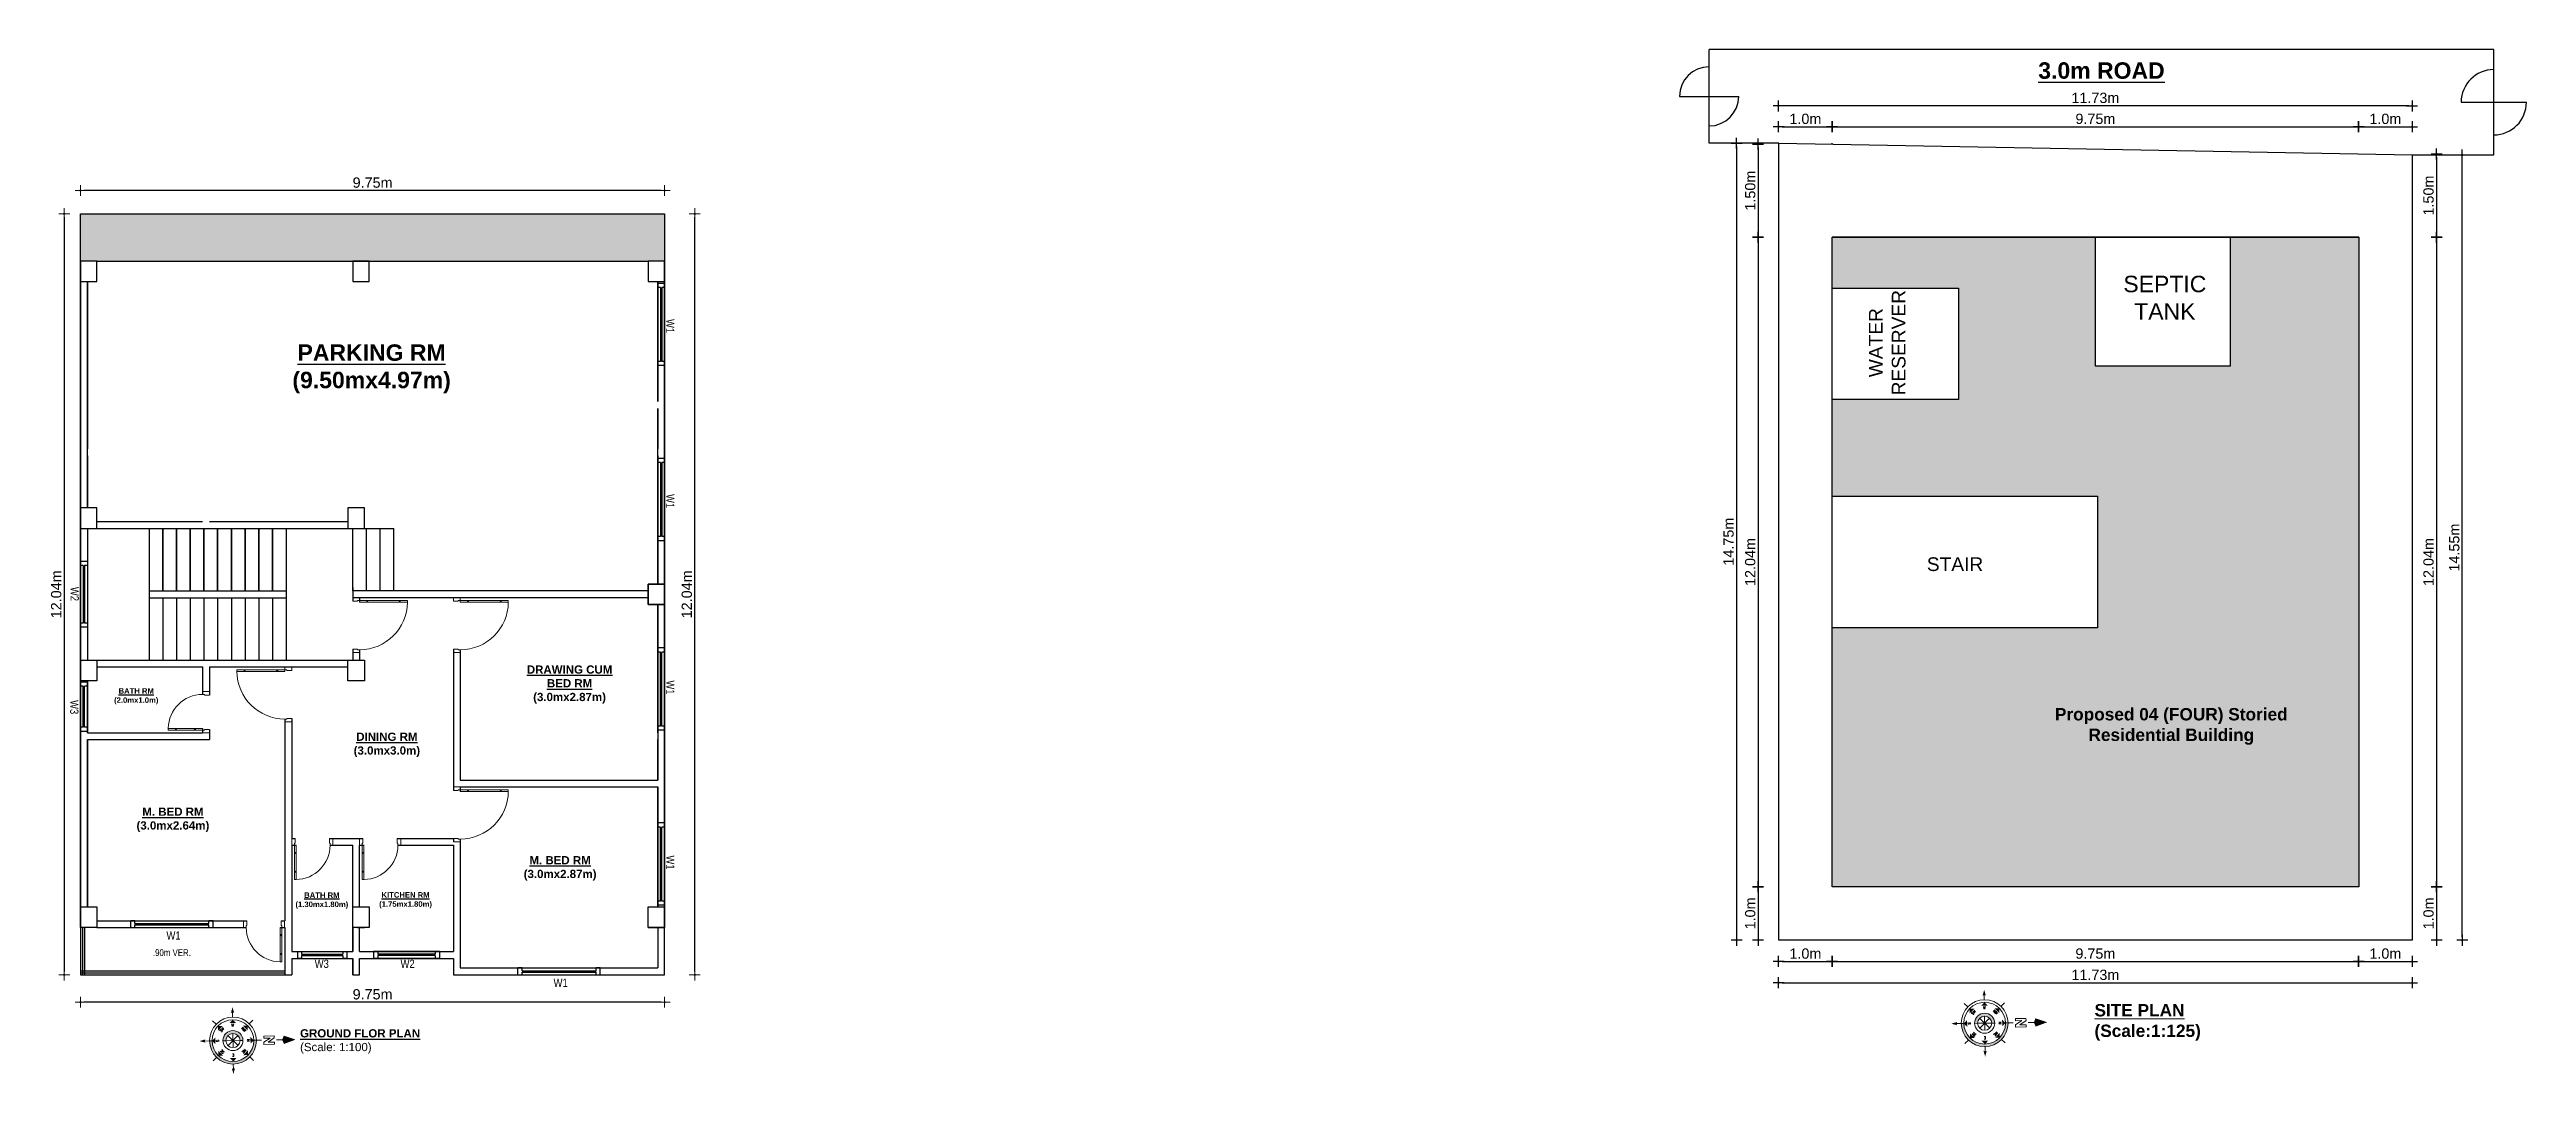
# Model space of a CAD drawing. Header units: inches. Extents: x -4010 to 65129, y -40138 to -1318.
# Drawn here: x 42377 to 44183, y -38390 to -37643 of the extents above; entities that cross this region are included whole.
import ezdxf
from ezdxf.enums import TextEntityAlignment as Align

# ---------------------------------------------------------------- set-up
doc = ezdxf.new("R2010")
doc.units = ezdxf.units.IN
doc.header["$MEASUREMENT"] = 0
doc.header["$PDMODE"] = 99
for name, color, linetype, lineweight in [('1-FOUNDATION DIM', 31, 'Continuous', 5), ('Colour 09', 210, 'Continuous', 9), ('DIM', 7, 'Continuous', 15), ('door', 132, 'Continuous', 15), ('M-wall', 7, 'Continuous', 5), ('Slab Line', 5, 'Continuous', 30)]:
    doc.layers.add(name, color=color, linetype=linetype, lineweight=lineweight)
for name, color, linetype in [('Brick wall', 3, 'Continuous'), ('RCC', 6, 'Continuous'), ('Rod', 1, 'Continuous'), ('TEX', 7, 'Continuous'), ('WINDOOR', 7, 'Continuous')]:
    doc.layers.add(name, color=color, linetype=linetype)
doc.styles.add('ARIAL', font='arial.ttf')
doc.styles.add('ROMANS', font='romans')
doc.styles.get("Standard").update_dxf_attribs({"font": 'ARIALN.TTF'})
doc.dimstyles.new('3-8', dxfattribs={"dimscale": 1.25, "dimtxt": 6, "dimasz": 2, "dimexe": 0.18, "dimexo": 6, "dimgap": 0, "dimtad": 0, "dimdec": 0, "dimzin": 3, "dimdsep": 46, "dimlunit": 3, "dimtxsty": 'ARIAL', "dimblk": 'DD', "dimcen": 1, "dimse1": 1, "dimse2": 1, "dimclrd": 256, "dimclrt": 256, "dimadec": 0, "dimazin": 0, "dimtfac": 0.5, "dimtdec": 0, "dimtmove": 2, "dimatfit": 0, "dimfxl": 0.18, "dimtvp": 0.75, "dimfrac": 1, "dimtolj": 1, "dimtzin": 0, "dimarcsym": 0})

msp = doc.modelspace()

# ---------------------------------------------------------------- texts
at = {"layer": 'Defpoints', "insert": (43924.364, -38123.231), "char_height": 9, "width": 207.99392, "attachment_point": 2}
msp.add_mtext('{\\fArial Rounded MT Bold|b0|i0|c0|p34;Proposed 04 (FOUR) Storied \\PResidential Building}', dxfattribs=at)
at = {"layer": 'M-wall', "insert": (43868.351, -38365.779), "char_height": 9, "width": 207.99392, "attachment_point": 7}
msp.add_mtext('{\\fArial Rounded MT Bold|b1|i0|c0|p34;\\LSITE PLAN\\P\\fArial Rounded MT Bold|b0|i0|c0|p34;\\l(Scale:1:125)}', dxfattribs=at)
at = {"layer": 'TEX'}
for s, insert, char_height, width, attachment_point in [('{\\fArial|b1|i0|c0|p34;\\L3.0m ROAD}', (43873.442, -37658.43), 12, 112.0822, 5), ('{\\fArial|b0|i0|c0|p34;SEPTIC\\PTANK}', (43919.66, -37823.972), 12, 267.86481, 5), ('{\\fArial|b1|i0|c0|p34;\\LPARKING RM \\P\\l(9.50mx4.97m)}', (42611.785, -37875.813), 12, 112.0822, 5), ('{\\fArial|b0|i0|c0|p34;STAIR}', (43766.633, -38018.374), 10, 267.86481, 5), ('{\\fArial|b1|i0|c0|p34;\\LDRAWING CUM\\PBED RM\\P\\l(3.0mx2.87m)}', (42756.178, -38106.038), 6, 77.58745, 5), ('{\\fArial|b1|i0|c0|p34;\\LBATH RM\\P\\l(2.0mx1.0m)}', (42440.124, -38114.679), 4, 86.60934, 5), ('{\\fArial|b1|i0|c0|p34;\\LDINING RM\\P\\l(3.0mx3.0m)}', (42622.937, -38150.04), 6, 77.58745, 5), ('{\\fArial|b1|i0|c0|p34;\\LM. BED RM \\P\\l(3.0mx2.64m)}', (42466.89, -38204.708), 6, 86.60934, 5), ('{\\fArial|b1|i0|c0|p34;\\LM. BED RM \\P\\l(3.0mx2.87m)}', (42749.266, -38240.081), 6, 86.60934, 5), ('{\\fArial|b1|i0|c0|p34;\\LBATH RM\\P\\l(1.30mx1.80m)}', (42575.506, -38263.598), 4, 86.60934, 5), ('{\\fArial|b1|i0|c0|p34;\\LKITCHEN RM\\P\\l(1.75mx1.80m)}', (42636.55, -38263.397), 4, 86.60934, 5), ('{\\fArial Rounded MT Bold|b0|i0|c0|p34;\\LGROUND FLOR PLAN\\P\\fArial|b0|i0|c0|p34;\\l(Scale: 1:100)}', (42559.616, -38357.403), 6, 271.47295, 1)]:
    msp.add_mtext(s, dxfattribs=dict(at, insert=insert, char_height=char_height, width=width, attachment_point=attachment_point))
at = {"layer": 'TEX', "insert": (43708.904, -37856.774), "char_height": 10, "width": 267.86481, "attachment_point": 5, "rotation": 90}
msp.add_mtext('{\\fArial|b0|i0|c0|p34;\\PWATER\\PRESERVER}', dxfattribs=at)
at = {"layer": 'TEX', "linetype": 'ByBlock', "char_height": 6, "width": 18.77154, "rotation": 270}
for s, insert, attachment_point in [('{\\fArial Narrow|b0|i0|c0|p34;W1}', (42826.643, -37839.529), 7), ('{\\fArial Narrow|b0|i0|c0|p34;W1}', (42826.643, -37967.17), 7), ('W2', (42392.249, -38034.865), 7), ('{\\fArial Narrow|b0|i0|c0|p34;W1}', (42826.643, -38113.351), 9), ('W3', (42397.967, -38127.717), 3), ('{\\fArial Narrow|b0|i0|c0|p34;W1}', (42826.643, -38240.992), 9)]:
    msp.add_mtext(s, dxfattribs=dict(at, insert=insert, attachment_point=attachment_point))
at = {"layer": 'TEX', "linetype": 'ByBlock'}
for s, insert, char_height, width, attachment_point in [('{\\fArial Narrow|b0|i0|c0|p34;W1}', (42462.173, -38292.112), 6, 18.77154, 7), ('.90m VER.', (42466.141, -38304.132), 5, 75.17356, 8), ('W3', (42570.288, -38312.753), 6, 18.77154, 7), ('W2', (42632.899, -38312.727), 6, 18.77154, 7), ('{\\fArial Narrow|b0|i0|c0|p34;W1}', (42744.505, -38326.604), 6, 18.77154, 7)]:
    msp.add_mtext(s, dxfattribs=dict(at, insert=insert, char_height=char_height, width=width, attachment_point=attachment_point))

# ---------------------------------------------------------------- blocks, each defined once
blk = doc.blocks.new('A$C779854B7')
at = {"layer": 'RCC'}
for p, q in [((0, 15), (12, 15)), ((0, 0), (0, 15)), ((12, 15), (12, 0)), ((12, 0), (0, 0))]:
    blk.add_line(p, q, dxfattribs=at)
blk = doc.blocks.new("Windoo 4'")
at = {"layer": 'WINDOOR'}
for p, q in [((24, 5), (-24, 5)), ((-24, 5), (-24, 0)), ((24, 0), (-24, 0)), ((-24, 0), (-21, 0)), ((-21, 5), (-21, 3)), ((21, 3), (-21, 3)), ((21, 2), (-21, 2)), ((-21, 2), (-21, 0)), ((-20, 3), (-20, 2)), ((20, 3), (20, 2)), ((24, 5), (21, 5)), ((21, 5), (21, 3)), ((21, 2), (21, 0)), ((21, 0), (24, 0)), ((24, 5), (24, 0))]:
    blk.add_line(p, q, dxfattribs=at)
blk = doc.blocks.new('DD')
for p, q in [((-1.6, 0), (1.6, 0)), ((0, 1.6), (0, -1.6))]:
    blk.add_line(p, q)
at = {"const_width": 0.3}
blk.add_lwpolyline([(-0.15, 0, 1), (0.15, 0, 1)], format="xyb", close=True, dxfattribs=at)
blk = doc.blocks.new('*D1373')
at = {"layer": 'Colour 09', "lineweight": -2}
blk.add_line((42823, -38337.7), (42402, -38337.7), dxfattribs=at)
at = {"layer": 'Defpoints', "color": 0}
for p in [(42399.5, -38317.8), (42825.5, -38317.8), (42399.5, -38337.7)]:
    blk.add_point(p, dxfattribs=at)
at = {"layer": 'Colour 09', "lineweight": -2, "xscale": 2.5, "yscale": 2.5, "zscale": 2.5, "rotation": 180}
blk.add_blockref('DD', (42399.5, -38337.7), dxfattribs=at)
at = {"layer": 'Colour 09', "lineweight": -2, "xscale": 2.5, "yscale": 2.5, "zscale": 2.5}
blk.add_blockref('DD', (42825.5, -38337.7), dxfattribs=at)
at = {"layer": 'Colour 09', "insert": (42612.5, -38332), "char_height": 7.5, "attachment_point": 5, "style": 'ARIAL'}
blk.add_mtext('\\A1;9.75m', dxfattribs=at)
blk = doc.blocks.new('Anno_North_J_Metric')
at = {"linetype": 'ByBlock', "lineweight": -2}
h = blk.add_hatch(color=0, dxfattribs=at)
h.paths.add_polyline_path([(-4.17, 0), (-4.68, 0, 1), (4.68, 0), (4.17, 0, -1)])
h.paths.add_polyline_path([(1.41, 0), (2, 0, 1), (-2, 0), (-1.41, 0, -1)])
at = {"color": 0, "linetype": 'ByBlock', "lineweight": -2}
for p, q in [((0, 4.68), (0, 5.67)), ((-4.68, 0), (-5.67, 0)), ((-4.68, 0), (-4.17, 0)), ((-3.31, 3.31), (-4.01, 4.01)), ((-1.41, 0), (-2, 0)), ((-1.41, 0), (1.41, 0)), ((1.41, 0), (-1.41, 0)), ((-1, 1), (1, -1)), ((-1, -1), (1, 1)), ((1, -1), (-1, 1)), ((1, 1), (-1, -1)), ((0, 1.41), (0, -1.41)), ((0, -1.41), (0, 1.41)), ((1.41, 0), (2, 0)), ((3.31, 3.31), (4.01, 4.01)), ((4.68, 0), (4.17, 0)), ((4.68, 0), (5.67, 0)), ((6.17, 0.4), (6.17, 0.82)), ((6.17, 0.82), (8.27, 0.82)), ((7.43, 0.4), (6.17, 0.4)), ((6.17, -0.44), (7.43, 0.4)), ((8.27, 0.4), (7.01, -0.44)), ((8.27, 0.82), (8.27, 0.4)), ((8.67, 0), (9.83, 0)), ((-3.31, -3.31), (-4.01, -4.01)), ((0, -4.68), (0, -5.67)), ((3.31, -3.31), (4.01, -4.01)), ((6.17, -0.86), (6.17, -0.44)), ((8.27, -0.86), (6.17, -0.86)), ((7.01, -0.44), (8.27, -0.44)), ((8.27, -0.44), (8.27, -0.86))]:
    blk.add_line(p, q, dxfattribs=at)
for radius in [4.68, 4.17, 2, 1.41]:
    blk.add_circle((0, 0), radius, dxfattribs=at)
for points in [[(-0.33, 5.5), (0, 5.67), (0, 6.67)], [(0, 6.67), (0.33, 5.5), (0, 5.67)], [(-6.67, 0), (-5.5, 0.33), (-5.67, 0)], [(-5.5, -0.33), (-5.67, 0), (-6.67, 0)], [(-4.17, 0), (-3.5, 0.67), (-3.5, -0.67)], [(-2.95, 2.95), (-2, 2.95), (-2.95, 2)], [(0, 4.17), (0.67, 3.5), (-0.67, 3.5)], [(2.95, 2.95), (2.95, 2), (2, 2.95)], [(4.17, 0), (3.5, -0.67), (3.5, 0.67)], [(12.5, 0), (10.17, 0.83), (9.83, 0)], [(9.83, 0), (10.17, -0.83), (12.5, 0)], [(-2.95, -2.95), (-2.95, -2), (-2, -2.95)], [(0, -4.17), (-0.67, -3.5), (0.67, -3.5)], [(2.95, -2.95), (2, -2.95), (2.95, -2)], [(0, -6.67), (-0.33, -5.5), (0, -5.67)], [(0.33, -5.5), (0, -5.67), (0, -6.67)]]:
    blk.add_solid(points, dxfattribs=at)
at = {"color": 0, "linetype": 'ByBlock', "lineweight": -2, "style": 'ROMANS'}
for s, rotation, p in [('S', 270, (-3.33, 0)), ('SW', 45, (-2, 2)), ('NW', 315, (2, 2)), ('N', 270, (2.83, 0)), ('SE', 135, (-2, -2)), ('E', 180, (0, -2.67)), ('NE', 225, (2, -2))]:
    blk.add_text(s, height=0.5, rotation=rotation, dxfattribs=at).set_placement(p, align=Align.CENTER)
blk.add_text('W', height=0.5, dxfattribs=at).set_placement((0, 2.83), align=Align.CENTER)
blk = doc.blocks.new('D40')
at = {"layer": 'door'}
for p, q in [((2, 5), (2, 40)), ((3.2, 40), (2, 40)), ((3.2, 5), (3.2, 40)), ((2.4, 34), (2, 34)), ((2.4, 34), (2.4, 34.7)), ((2.9, 34.7), (2.4, 34.7)), ((2.9, 34), (2.9, 34.7)), ((3.2, 34), (2.9, 34)), ((0, 0), (0, 5)), ((0, 5), (2, 5)), ((2.5, 0), (0, 0)), ((2, 11), (2.4, 11)), ((2, 5), (2, 3.5)), ((2, 5), (3.2, 5)), ((2, 3.5), (2.5, 3.5)), ((2.4, 10.2), (2.4, 11)), ((2.4, 10.2), (2.9, 10.2)), ((2.5, 3.5), (2.5, 0)), ((2.9, 10.2), (2.9, 11)), ((2.9, 11), (3.2, 11)), ((38, 3.5), (37.5, 3.5)), ((37.5, 3.5), (37.5, 0)), ((37.5, 0), (40, 0)), ((40, 5), (38, 5)), ((38, 5), (38, 3.5)), ((40, 0), (40, 5))]:
    blk.add_line(p, q, dxfattribs=at)
blk.add_arc((2.9, 4.9), 35.1, 0.2318, 89.393, dxfattribs=at)
blk = doc.blocks.new('W-1')
at = {"layer": 'WINDOOR'}
for p, q in [((-60, 0), (-60, -5)), ((-60, 0), (-57, 0)), ((-60, 0), (0, 0)), ((-57, 0), (-57, -2)), ((-3, 0), (-3, -2)), ((0, 0), (0, -5)), ((-57, -5), (-60, -5)), ((-60, -5), (0, -5)), ((-57, -2), (-3, -2)), ((-57, -3), (-57, -5)), ((-57, -3), (-3, -3)), ((-56, -2), (-56, -3)), ((-4, -2), (-4, -3)), ((-3, -3), (-3, -5)), ((0, -5), (-3, -5))]:
    blk.add_line(p, q, dxfattribs=at)
blk = doc.blocks.new('*D1374')
at = {"layer": 'Colour 09', "lineweight": -2}
blk.add_line((42847.5, -38315.3), (42847.5, -37765.3), dxfattribs=at)
at = {"layer": 'Defpoints', "color": 0}
for p in [(42825.5, -37762.8), (42847.5, -37762.8), (42825.5, -38317.8)]:
    blk.add_point(p, dxfattribs=at)
at = {"layer": 'Colour 09', "lineweight": -2, "xscale": 2.5, "yscale": 2.5, "zscale": 2.5}
for p, rotation in [((42847.5, -37762.8), 90), ((42847.5, -38317.8), 270)]:
    blk.add_blockref('DD', p, dxfattribs=dict(at, rotation=rotation))
at = {"layer": 'Colour 09', "insert": (42841.7, -38040.3), "char_height": 7.5, "attachment_point": 5, "rotation": 90, "style": 'ARIAL'}
blk.add_mtext('\\A1;12.04m', dxfattribs=at)
blk = doc.blocks.new('*D1375')
at = {"layer": 'Colour 09', "lineweight": -2}
blk.add_line((42387.6, -37765.3), (42387.6, -38315.3), dxfattribs=at)
at = {"layer": 'Defpoints', "color": 0}
for p in [(42399.5, -37762.8), (42387.6, -38317.8), (42399.5, -38317.8)]:
    blk.add_point(p, dxfattribs=at)
at = {"layer": 'Colour 09', "lineweight": -2, "xscale": 2.5, "yscale": 2.5, "zscale": 2.5}
for p, rotation in [((42387.6, -37762.8), 90), ((42387.6, -38317.8), 270)]:
    blk.add_blockref('DD', p, dxfattribs=dict(at, rotation=rotation))
at = {"layer": 'Colour 09', "insert": (42381.8, -38040.3), "char_height": 7.5, "attachment_point": 5, "rotation": 90, "style": 'ARIAL'}
blk.add_mtext('\\A1;12.04m', dxfattribs=at)
blk = doc.blocks.new('W-3FT')
at = {"layer": 'WINDOOR'}
for p, q in [((-36, 0), (-36, -5)), ((-36, 0), (-33, 0)), ((-36, 0), (0, 0)), ((-33, 0), (-33, -2)), ((-3, 0), (-3, -2)), ((0, 0), (0, -5)), ((-33, -5), (-36, -5)), ((-36, -5), (0, -5)), ((-33, -2), (-3, -2)), ((-33, -3), (-33, -5)), ((-33, -3), (-3, -3)), ((-32, -2), (-32, -3)), ((-4, -2), (-4, -3)), ((-3, -3), (-3, -5)), ((0, -5), (-3, -5))]:
    blk.add_line(p, q, dxfattribs=at)
blk = doc.blocks.new('D30')
at = {"layer": 'door'}
for p, q in [((2, 5), (2, 30)), ((3.2, 30), (2, 30)), ((2.4, 24), (2, 24)), ((2.4, 24), (2.4, 24.7)), ((2.9, 24.7), (2.4, 24.7)), ((2.9, 24), (2.9, 24.7)), ((3.2, 24), (2.9, 24)), ((3.2, 5), (3.2, 30)), ((0, 0), (0, 5)), ((0, 5), (2, 5)), ((2.5, 0), (0, 0)), ((2, 11), (2.4, 11)), ((2, 5), (2, 3.5)), ((2, 5), (3.2, 5)), ((2, 3.5), (2.5, 3.5)), ((2.4, 10.2), (2.4, 11)), ((2.4, 10.2), (2.9, 10.2)), ((2.5, 3.5), (2.5, 0)), ((2.9, 10.2), (2.9, 11)), ((2.9, 11), (3.2, 11)), ((28, 3.5), (27.5, 3.5)), ((27.5, 3.5), (27.5, 0)), ((27.5, 0), (30, 0)), ((30, 5), (28, 5)), ((28, 5), (28, 3.5)), ((30, 0), (30, 5))]:
    blk.add_line(p, q, dxfattribs=at)
blk.add_arc((2.9, 4.9), 25.1, 0.3204, 89.1727, dxfattribs=at)
blk = doc.blocks.new('*D1376')
at = {"layer": 'Colour 09', "lineweight": -2}
blk.add_line((42823, -37745.8), (42402, -37745.8), dxfattribs=at)
at = {"layer": 'Defpoints', "color": 0}
for p in [(42399.5, -37709), (42825.5, -37709), (42399.5, -37745.8)]:
    blk.add_point(p, dxfattribs=at)
at = {"layer": 'Colour 09', "lineweight": -2, "xscale": 2.5, "yscale": 2.5, "zscale": 2.5, "rotation": 180}
blk.add_blockref('DD', (42399.5, -37745.8), dxfattribs=at)
at = {"layer": 'Colour 09', "lineweight": -2, "xscale": 2.5, "yscale": 2.5, "zscale": 2.5}
blk.add_blockref('DD', (42825.5, -37745.8), dxfattribs=at)
at = {"layer": 'Colour 09', "insert": (42612.5, -37740.1), "char_height": 7.5, "attachment_point": 5, "style": 'ARIAL'}
blk.add_mtext('\\A1;9.75m', dxfattribs=at)
blk = doc.blocks.new('*D1312')
at = {"layer": 'Defpoints', "color": 0}
for p in [(43677, -37699.3), (43638, -37777.4), (43677, -37779.9)]:
    blk.add_point(p, dxfattribs=at)
at = {"layer": 'Rod', "lineweight": -2}
blk.add_line((43640.5, -37699.3), (43674.5, -37699.3), dxfattribs=at)
at = {"layer": 'Rod', "lineweight": -2, "xscale": 2.5, "yscale": 2.5, "zscale": 2.5, "rotation": 180}
blk.add_blockref('DD', (43638, -37699.3), dxfattribs=at)
at = {"layer": 'Rod', "lineweight": -2, "xscale": 2.5, "yscale": 2.5, "zscale": 2.5}
blk.add_blockref('DD', (43677, -37699.3), dxfattribs=at)
at = {"layer": 'Rod', "insert": (43657.5, -37693.6), "char_height": 7.5, "attachment_point": 5, "style": 'ARIAL'}
blk.add_mtext('\\A1;1.0m', dxfattribs=at)
blk = doc.blocks.new('*D1313')
at = {"layer": 'Defpoints', "color": 0}
for p in [(44061, -37699.3), (43677, -37779.9), (44061, -37779.9)]:
    blk.add_point(p, dxfattribs=at)
at = {"layer": 'Rod', "lineweight": -2}
blk.add_line((43679.5, -37699.3), (44058.5, -37699.3), dxfattribs=at)
at = {"layer": 'Rod', "lineweight": -2, "xscale": 2.5, "yscale": 2.5, "zscale": 2.5, "rotation": 180}
blk.add_blockref('DD', (43677, -37699.3), dxfattribs=at)
at = {"layer": 'Rod', "lineweight": -2, "xscale": 2.5, "yscale": 2.5, "zscale": 2.5}
blk.add_blockref('DD', (44061, -37699.3), dxfattribs=at)
at = {"layer": 'Rod', "insert": (43869, -37693.6), "char_height": 7.5, "attachment_point": 5, "style": 'ARIAL'}
blk.add_mtext('\\A1;9.75m', dxfattribs=at)
blk = doc.blocks.new('*D1314')
at = {"layer": 'Defpoints', "color": 0}
for p in [(44100, -37699.3), (44061, -37779.9), (44100, -37780.6)]:
    blk.add_point(p, dxfattribs=at)
at = {"layer": 'Rod', "lineweight": -2}
blk.add_line((44063.5, -37699.3), (44097.5, -37699.3), dxfattribs=at)
at = {"layer": 'Rod', "lineweight": -2, "xscale": 2.5, "yscale": 2.5, "zscale": 2.5, "rotation": 180}
blk.add_blockref('DD', (44061, -37699.3), dxfattribs=at)
at = {"layer": 'Rod', "lineweight": -2, "xscale": 2.5, "yscale": 2.5, "zscale": 2.5}
blk.add_blockref('DD', (44100, -37699.3), dxfattribs=at)
at = {"layer": 'Rod', "insert": (44080.5, -37693.6), "char_height": 7.5, "attachment_point": 5, "style": 'ARIAL'}
blk.add_mtext('\\A1;1.0m', dxfattribs=at)
blk = doc.blocks.new('*D1315')
at = {"layer": 'Defpoints', "color": 0}
for p in [(43677, -37712), (43623, -37779.9), (43677, -37779.9)]:
    blk.add_point(p, dxfattribs=at)
at = {"layer": 'Rod', "lineweight": -2}
blk.add_line((43623, -37714.5), (43623, -37777.4), dxfattribs=at)
at = {"layer": 'Rod', "lineweight": -2, "xscale": 2.5, "yscale": 2.5, "zscale": 2.5}
for p, rotation in [((43623, -37712), 90), ((43623, -37779.9), 270)]:
    blk.add_blockref('DD', p, dxfattribs=dict(at, rotation=rotation))
at = {"layer": 'Rod', "insert": (43617.3, -37745.9), "char_height": 7.5, "attachment_point": 5, "rotation": 90, "style": 'ARIAL'}
blk.add_mtext('\\A1;1.50m', dxfattribs=at)
blk = doc.blocks.new('*D1316')
at = {"layer": 'Defpoints', "color": 0}
for p in [(43677, -37779.9), (43623, -38253.5), (43677, -38253.5)]:
    blk.add_point(p, dxfattribs=at)
at = {"layer": 'Rod', "lineweight": -2}
blk.add_line((43623, -37782.4), (43623, -38251), dxfattribs=at)
at = {"layer": 'Rod', "lineweight": -2, "xscale": 2.5, "yscale": 2.5, "zscale": 2.5}
for p, rotation in [((43623, -37779.9), 90), ((43623, -38253.5), 270)]:
    blk.add_blockref('DD', p, dxfattribs=dict(at, rotation=rotation))
at = {"layer": 'Rod', "insert": (43617.3, -38016.7), "char_height": 7.5, "attachment_point": 5, "rotation": 90, "style": 'ARIAL'}
blk.add_mtext('\\A1;12.04m', dxfattribs=at)
blk = doc.blocks.new('*D1317')
at = {"layer": 'Defpoints', "color": 0}
for p in [(43677, -38253.5), (43623, -38292.5), (43638, -38292.5)]:
    blk.add_point(p, dxfattribs=at)
at = {"layer": 'Rod', "lineweight": -2}
blk.add_line((43623, -38256), (43623, -38290), dxfattribs=at)
at = {"layer": 'Rod', "lineweight": -2, "xscale": 2.5, "yscale": 2.5, "zscale": 2.5}
for p, rotation in [((43623, -38253.5), 90), ((43623, -38292.5), 270)]:
    blk.add_blockref('DD', p, dxfattribs=dict(at, rotation=rotation))
at = {"layer": 'Rod', "insert": (43617.3, -38273), "char_height": 7.5, "attachment_point": 5, "rotation": 90, "style": 'ARIAL'}
blk.add_mtext('\\A1;1.0m', dxfattribs=at)
blk = doc.blocks.new('*D1318')
at = {"layer": 'Defpoints', "color": 0}
for p in [(43638, -38252.6), (43677, -38252.6), (43677, -38308)]:
    blk.add_point(p, dxfattribs=at)
at = {"layer": 'Rod', "lineweight": -2}
blk.add_line((43640.5, -38308), (43674.5, -38308), dxfattribs=at)
at = {"layer": 'Rod', "lineweight": -2, "xscale": 2.5, "yscale": 2.5, "zscale": 2.5, "rotation": 180}
blk.add_blockref('DD', (43638, -38308), dxfattribs=at)
at = {"layer": 'Rod', "lineweight": -2, "xscale": 2.5, "yscale": 2.5, "zscale": 2.5}
blk.add_blockref('DD', (43677, -38308), dxfattribs=at)
at = {"layer": 'Rod', "insert": (43657.5, -38302.3), "char_height": 7.5, "attachment_point": 5, "style": 'ARIAL'}
blk.add_mtext('\\A1;1.0m', dxfattribs=at)
blk = doc.blocks.new('*D1319')
at = {"layer": 'Defpoints', "color": 0}
for p in [(43677, -38253.5), (44061, -38253.5), (44061, -38308)]:
    blk.add_point(p, dxfattribs=at)
at = {"layer": 'Rod', "lineweight": -2}
blk.add_line((43679.5, -38308), (44058.5, -38308), dxfattribs=at)
at = {"layer": 'Rod', "lineweight": -2, "xscale": 2.5, "yscale": 2.5, "zscale": 2.5, "rotation": 180}
blk.add_blockref('DD', (43677, -38308), dxfattribs=at)
at = {"layer": 'Rod', "lineweight": -2, "xscale": 2.5, "yscale": 2.5, "zscale": 2.5}
blk.add_blockref('DD', (44061, -38308), dxfattribs=at)
at = {"layer": 'Rod', "insert": (43869, -38302.3), "char_height": 7.5, "attachment_point": 5, "style": 'ARIAL'}
blk.add_mtext('\\A1;9.75m', dxfattribs=at)
blk = doc.blocks.new('*D1320')
at = {"layer": 'Defpoints', "color": 0}
for p in [(44061, -38253.5), (44100, -38292.5), (44100, -38308)]:
    blk.add_point(p, dxfattribs=at)
at = {"layer": 'Rod', "lineweight": -2}
blk.add_line((44063.5, -38308), (44097.5, -38308), dxfattribs=at)
at = {"layer": 'Rod', "lineweight": -2, "xscale": 2.5, "yscale": 2.5, "zscale": 2.5, "rotation": 180}
blk.add_blockref('DD', (44061, -38308), dxfattribs=at)
at = {"layer": 'Rod', "lineweight": -2, "xscale": 2.5, "yscale": 2.5, "zscale": 2.5}
blk.add_blockref('DD', (44100, -38308), dxfattribs=at)
at = {"layer": 'Rod', "insert": (44080.5, -38302.3), "char_height": 7.5, "attachment_point": 5, "style": 'ARIAL'}
blk.add_mtext('\\A1;1.0m', dxfattribs=at)
blk = doc.blocks.new('*D1321')
at = {"layer": 'Defpoints', "color": 0}
for p in [(44057, -37719.1), (44061, -37779.9), (44117.8, -37779.9)]:
    blk.add_point(p, dxfattribs=at)
at = {"layer": 'Rod', "lineweight": -2}
blk.add_line((44117.8, -37721.6), (44117.8, -37777.4), dxfattribs=at)
at = {"layer": 'Rod', "lineweight": -2, "xscale": 2.5, "yscale": 2.5, "zscale": 2.5}
for p, rotation in [((44117.8, -37719.1), 90), ((44117.8, -37779.9), 270)]:
    blk.add_blockref('DD', p, dxfattribs=dict(at, rotation=rotation))
at = {"layer": 'Rod', "insert": (44112, -37749.5), "char_height": 7.5, "attachment_point": 5, "rotation": 90, "style": 'ARIAL'}
blk.add_mtext('\\A1;1.50m', dxfattribs=at)
blk = doc.blocks.new('*D1322')
at = {"layer": 'Defpoints', "color": 0}
for p in [(44061, -37779.9), (44061, -38253.5), (44117.8, -38253.5)]:
    blk.add_point(p, dxfattribs=at)
at = {"layer": 'Rod', "lineweight": -2}
blk.add_line((44117.8, -37782.4), (44117.8, -38251), dxfattribs=at)
at = {"layer": 'Rod', "lineweight": -2, "xscale": 2.5, "yscale": 2.5, "zscale": 2.5}
for p, rotation in [((44117.8, -37779.9), 90), ((44117.8, -38253.5), 270)]:
    blk.add_blockref('DD', p, dxfattribs=dict(at, rotation=rotation))
at = {"layer": 'Rod', "insert": (44112, -38016.7), "char_height": 7.5, "attachment_point": 5, "rotation": 90, "style": 'ARIAL'}
blk.add_mtext('\\A1;12.04m', dxfattribs=at)
blk = doc.blocks.new('*D1323')
at = {"layer": 'Defpoints', "color": 0}
for p in [(44061, -38253.5), (44100, -38292.5), (44117.8, -38292.5)]:
    blk.add_point(p, dxfattribs=at)
at = {"layer": 'Rod', "lineweight": -2}
blk.add_line((44117.8, -38256), (44117.8, -38290), dxfattribs=at)
at = {"layer": 'Rod', "lineweight": -2, "xscale": 2.5, "yscale": 2.5, "zscale": 2.5}
for p, rotation in [((44117.8, -38253.5), 90), ((44117.8, -38292.5), 270)]:
    blk.add_blockref('DD', p, dxfattribs=dict(at, rotation=rotation))
at = {"layer": 'Rod', "insert": (44112, -38273), "char_height": 7.5, "attachment_point": 5, "rotation": 90, "style": 'ARIAL'}
blk.add_mtext('\\A1;1.0m', dxfattribs=at)
blk = doc.blocks.new('*D1377')
at = {"layer": 'Defpoints', "color": 0}
for p in [(44100, -37719.9), (44136.6, -37719.9), (44100, -38292.5)]:
    blk.add_point(p, dxfattribs=at)
at = {"layer": 'Rod', "lineweight": -2}
blk.add_line((44136.6, -38290), (44136.6, -37722.4), dxfattribs=at)
at = {"layer": 'Rod', "lineweight": -2, "xscale": 2.5, "yscale": 2.5, "zscale": 2.5}
for p, rotation in [((44136.6, -37719.9), 90), ((44136.6, -38292.5), 270)]:
    blk.add_blockref('DD', p, dxfattribs=dict(at, rotation=rotation))
at = {"layer": 'Rod', "insert": (44130.8, -38006.2), "char_height": 7.5, "attachment_point": 5, "rotation": 90, "style": 'ARIAL'}
blk.add_mtext('\\A1;14.55m', dxfattribs=at)
blk = doc.blocks.new('*D1378')
at = {"layer": 'Defpoints', "color": 0}
for p in [(43638, -37684.1), (43638, -37711.3), (44100, -37719.9)]:
    blk.add_point(p, dxfattribs=at)
at = {"layer": 'Rod', "lineweight": -2}
blk.add_line((44097.5, -37684.1), (43640.5, -37684.1), dxfattribs=at)
at = {"layer": 'Rod', "lineweight": -2, "xscale": 2.5, "yscale": 2.5, "zscale": 2.5, "rotation": 180}
blk.add_blockref('DD', (43638, -37684.1), dxfattribs=at)
at = {"layer": 'Rod', "lineweight": -2, "xscale": 2.5, "yscale": 2.5, "zscale": 2.5}
blk.add_blockref('DD', (44100, -37684.1), dxfattribs=at)
at = {"layer": 'Rod', "insert": (43869, -37678.3), "char_height": 7.5, "attachment_point": 5, "style": 'ARIAL'}
blk.add_mtext('\\A1;11.73m', dxfattribs=at)
blk = doc.blocks.new('*D1379')
at = {"layer": 'Defpoints', "color": 0}
for p in [(43638, -37711.3), (43607.3, -38292.5), (43638, -38292.5)]:
    blk.add_point(p, dxfattribs=at)
at = {"layer": 'Rod', "lineweight": -2}
blk.add_line((43607.3, -37713.8), (43607.3, -38290), dxfattribs=at)
at = {"layer": 'Rod', "lineweight": -2, "xscale": 2.5, "yscale": 2.5, "zscale": 2.5}
for p, rotation in [((43607.3, -37711.3), 90), ((43607.3, -38292.5), 270)]:
    blk.add_blockref('DD', p, dxfattribs=dict(at, rotation=rotation))
at = {"layer": 'Rod', "insert": (43601.5, -38001.9), "char_height": 7.5, "attachment_point": 5, "rotation": 90, "style": 'ARIAL'}
blk.add_mtext('\\A1;14.75m', dxfattribs=at)
blk = doc.blocks.new('*D1380')
at = {"layer": 'Defpoints', "color": 0}
for p in [(43638, -38292.5), (44100, -38292.5), (44100, -38323.5)]:
    blk.add_point(p, dxfattribs=at)
at = {"layer": 'Rod', "lineweight": -2}
blk.add_line((43640.5, -38323.5), (44097.5, -38323.5), dxfattribs=at)
at = {"layer": 'Rod', "lineweight": -2, "xscale": 2.5, "yscale": 2.5, "zscale": 2.5, "rotation": 180}
blk.add_blockref('DD', (43638, -38323.5), dxfattribs=at)
at = {"layer": 'Rod', "lineweight": -2, "xscale": 2.5, "yscale": 2.5, "zscale": 2.5}
blk.add_blockref('DD', (44100, -38323.5), dxfattribs=at)
at = {"layer": 'Rod', "insert": (43869, -38317.8), "char_height": 7.5, "attachment_point": 5, "style": 'ARIAL'}
blk.add_mtext('\\A1;11.73m', dxfattribs=at)

# ---------------------------------------------------------------- dimensions: what is measured, and where the dimension line sits
at = {"layer": 'Colour 09'}
for base, p1, p2, picture, middle in [((42399.495, -37745.834), (42825.495, -37708.99), (42399.495, -37708.99), '*D1376', (42612.495, -37740.09)), ((42399.495, -38337.74), (42825.495, -38317.752), (42399.495, -38317.752), '*D1373', (42612.495, -38331.996))]:
    dim = msp.add_linear_dim(base=base, p1=p1, p2=p2, text='9.75m', dimstyle='3-8', dxfattribs=at)
    dim.commit()
    dim.dimension.update_dxf_attribs({"geometry": picture, "text_midpoint": middle})
for base, p1, p2, picture, middle in [((42387.562, -38317.752), (42399.495, -37762.769), (42399.495, -38317.752), '*D1375', (42381.818, -38040.261)), ((42847.492, -37762.769), (42825.495, -38317.752), (42825.495, -37762.769), '*D1374', (42841.748, -38040.261))]:
    dim = msp.add_linear_dim(base=base, p1=p1, p2=p2, angle=270, text='12.04m', dimstyle='3-8', dxfattribs=at)
    dim.commit()
    dim.dimension.update_dxf_attribs({"geometry": picture, "text_midpoint": middle})
at = {"layer": 'Rod'}
for base, p1, p2, text, picture, middle in [((43638.046, -37684.055), (44100.046, -37719.864), (43638.046, -37711.309), '11.73m', '*D1378', (43869.046, -37678.308)), ((43677.046, -37699.303), (43638.046, -37777.423), (43677.046, -37779.854), '1.0m', '*D1312', (43657.546, -37693.56)), ((44061.046, -37699.303), (43677.046, -37779.854), (44061.046, -37779.854), '9.75m', '*D1313', (43869.046, -37693.56)), ((44100.046, -37699.303), (44061.046, -37779.854), (44100.046, -37780.643), '1.0m', '*D1314', (44080.546, -37693.56)), ((43677.046, -38308.033), (43638.046, -38252.588), (43677.046, -38252.588), '1.0m', '*D1318', (43657.546, -38302.289)), ((44061.046, -38308.033), (43677.046, -38253.514), (44061.046, -38253.514), '9.75m', '*D1319', (43869.046, -38302.289)), ((44100.046, -38308.033), (44061.046, -38253.514), (44100.046, -38292.514), '1.0m', '*D1320', (44080.546, -38302.289)), ((44100.046, -38323.512), (43638.046, -38292.514), (44100.046, -38292.514), '11.73m', '*D1380', (43869.046, -38317.764))]:
    dim = msp.add_linear_dim(base=base, p1=p1, p2=p2, text=text, dimstyle='3-8', dxfattribs=at)
    dim.commit()
    dim.dimension.update_dxf_attribs({"geometry": picture, "text_midpoint": middle})
for base, p1, p2, text, picture, middle in [((43607.255, -38292.514), (43638.046, -37711.309), (43638.046, -38292.514), '14.75m', '*D1379', (43601.511, -38001.912)), ((43623.014, -37779.854), (43677.046, -37712.031), (43677.046, -37779.854), '1.50m', '*D1315', (43617.27, -37745.942)), ((44117.773, -37779.854), (44056.996, -37719.067), (44061.046, -37779.854), '1.50m', '*D1321', (44112.029, -37749.461)), ((44136.565, -37719.864), (44100.046, -38292.514), (44100.046, -37719.864), '14.55m', '*D1377', (44130.821, -38006.189)), ((43623.014, -38253.514), (43677.046, -37779.854), (43677.046, -38253.514), '12.04m', '*D1316', (43617.27, -38016.684)), ((44117.773, -38253.514), (44061.046, -37779.854), (44061.046, -38253.514), '12.04m', '*D1322', (44112.029, -38016.684)), ((43623.014, -38292.514), (43677.046, -38253.514), (43638.046, -38292.514), '1.0m', '*D1317', (43617.27, -38273.014)), ((44117.773, -38292.514), (44061.046, -38253.514), (44100.046, -38292.514), '1.0m', '*D1323', (44112.029, -38273.014))]:
    dim = msp.add_linear_dim(base=base, p1=p1, p2=p2, angle=90, text=text, dimstyle='3-8', dxfattribs=at)
    dim.commit()
    dim.dimension.update_dxf_attribs({"geometry": picture, "text_midpoint": middle})

# ---------------------------------------------------------------- hatches: boundary and pattern name
at = {"layer": 'Rod'}
h = msp.add_hatch(dxfattribs=at)
h.set_pattern_fill('STARS', color=256, scale=25, style=0)
h.paths.add_polyline_path([(42825.495, -37762.769), (42402.495, -37762.769), (42402.495, -37762.769), (42399.495, -37762.769), (42399.495, -37797.261), (42411.495, -37797.261), (42597.995, -37797.261), (42597.995, -37797.261), (42609.995, -37797.261), (42609.995, -37797.261), (42813.495, -37797.261), (42813.495, -37797.261), (42825.495, -37797.261)])
h = msp.add_hatch(dxfattribs=at)
h.set_pattern_fill('ANSI33', color=256, scale=25, style=0)
h.paths.add_polyline_path([(44061.046, -38253.514), (44061.046, -37779.854), (43967.221, -37779.854), (43967.221, -37874.027), (43869.046, -37874.027), (43869.046, -37779.854), (43677.046, -37779.854), (43677.046, -37816.911), (43769.251, -37816.911), (43769.251, -37898.191), (43677.046, -37898.191), (43677.046, -37968.684), (43870.546, -37968.684), (43870.546, -38064.684), (43677.046, -38064.684), (43677.046, -38253.514)])
h.paths.add_polyline_path([(43837.861, -38120.981), (44010.868, -38120.981), (44010.868, -38152.077), (43837.861, -38152.077)], flags=24)

# ---------------------------------------------------------------- linework, layer by layer
at = {"layer": 'RCC'}
for p, q in [((42601.495, -37797.261), (42606.495, -37797.261)), ((42449.495, -38037.761), (42549.495, -38037.761)), ((42449.495, -38037.761), (42549.495, -38037.761)), ((42449.495, -38042.761), (42549.495, -38042.761)), ((42449.495, -38042.761), (42549.495, -38042.761)), ((42601.495, -38283.261), (42606.495, -38283.261)), ((42601.495, -38283.261), (42606.495, -38283.261))]:
    msp.add_line(p, q, dxfattribs=at)
at = {"layer": 'Rod'}
for p, q in [((44159.583, -37643.023), (43587.301, -37643.023)), ((43587.301, -37711.309), (43587.301, -37643.023)), ((44159.583, -37719.864), (44159.583, -37643.023)), ((43565.734, -37677.166), (43608.868, -37677.166)), ((44135.771, -37681.444), (44183.396, -37681.444)), ((43638.046, -37711.309), (43587.301, -37711.309)), ((43638.046, -37711.309), (44100.046, -37719.864)), ((43638.046, -38292.514), (43638.046, -37711.309)), ((43677.046, -37712.031), (43677.046, -37711.309)), ((44100.046, -37719.864), (44100.046, -38292.514)), ((44100.046, -37719.864), (44100.046, -38292.514)), ((44100.046, -37719.864), (44159.583, -37719.864)), ((42402.495, -37762.769), (42825.495, -37762.769)), ((42548.495, -37762.769), (42553.495, -37762.769)), ((42825.495, -37762.769), (42825.495, -38283.261)), ((44061.046, -37779.854), (43677.046, -37779.854)), ((43677.046, -38253.514), (43677.046, -37779.854)), ((44061.046, -37779.854), (44061.046, -38253.514)), ((42399.495, -37797.261), (42399.495, -38283.261)), ((42399.495, -38283.261), (42399.495, -37797.261)), ((42411.495, -37797.261), (42813.495, -37797.261)), ((42825.495, -38317.752), (42825.495, -37797.261)), ((42404.495, -37812.261), (42404.495, -37934.261)), ((42404.495, -37977.261), (42404.495, -37812.261)), ((42820.495, -37812.261), (42820.495, -37899.769)), ((42820.495, -37899.769), (42820.495, -37812.261)), ((42820.495, -37904.769), (42820.495, -37934.261)), ((42820.495, -37956.011), (42820.495, -37904.769)), ((42404.495, -37939.261), (42404.495, -37977.261)), ((42404.495, -37977.261), (42404.495, -37939.261)), ((42404.495, -37977.261), (42404.495, -37939.261)), ((42820.495, -37939.261), (42820.495, -38032.761)), ((42820.495, -38032.761), (42820.495, -37939.261)), ((42411.495, -37987.261), (42488.495, -37987.261)), ((42411.495, -37987.261), (42488.495, -37987.261)), ((42493.495, -37987.261), (42594.495, -37987.261)), ((42493.495, -37987.261), (42594.495, -37987.261)), ((42493.495, -37987.261), (42594.495, -37987.261)), ((42399.495, -37992.261), (42599.495, -37992.261)), ((42404.495, -37992.261), (42404.495, -38088.261)), ((42404.495, -37992.261), (42594.495, -37992.261)), ((42449.495, -37992.261), (42449.495, -38088.261)), ((42459.495, -37992.261), (42459.495, -38037.761)), ((42459.495, -38037.761), (42459.495, -37992.261)), ((42469.495, -37992.261), (42469.495, -38037.761)), ((42469.495, -38037.761), (42469.495, -37992.261)), ((42479.495, -37992.261), (42479.495, -38037.761)), ((42479.495, -38037.761), (42479.495, -37992.261)), ((42489.495, -37992.261), (42489.495, -38037.761)), ((42489.495, -38037.761), (42489.495, -37992.261)), ((42499.495, -37992.261), (42499.495, -38037.761)), ((42499.495, -38037.761), (42499.495, -37992.261)), ((42509.495, -37992.261), (42509.495, -38037.761)), ((42509.495, -38037.761), (42509.495, -37992.261)), ((42519.495, -37992.261), (42519.495, -38037.761)), ((42519.495, -38037.761), (42519.495, -37992.261)), ((42529.495, -37992.261), (42529.495, -38037.761)), ((42529.495, -38037.761), (42529.495, -37992.261)), ((42539.495, -37992.261), (42539.495, -38037.761)), ((42539.495, -38037.761), (42539.495, -37992.261)), ((42549.495, -37992.261), (42549.495, -38088.261)), ((42597.995, -38037.761), (42597.995, -37992.261)), ((42606.495, -37992.261), (42627.995, -37992.261)), ((42607.995, -38037.761), (42607.995, -37992.261)), ((42617.995, -38037.761), (42617.995, -37992.261)), ((42627.995, -38037.761), (42627.995, -37992.261)), ((42459.495, -38042.761), (42459.495, -38088.261)), ((42469.495, -38042.761), (42469.495, -38088.261)), ((42479.495, -38042.761), (42479.495, -38088.261)), ((42489.495, -38042.761), (42489.495, -38088.261)), ((42499.495, -38042.761), (42499.495, -38088.261)), ((42509.495, -38042.761), (42509.495, -38088.261)), ((42519.495, -38042.761), (42519.495, -38088.261)), ((42529.495, -38042.761), (42529.495, -38088.261)), ((42539.495, -38042.761), (42539.495, -38088.261)), ((42597.995, -38035.261), (42597.995, -38045.261)), ((42671.495, -38037.761), (42597.995, -38037.761)), ((42813.495, -38042.761), (42597.995, -38042.761)), ((42602.995, -38042.761), (42602.995, -38046.011)), ((42813.495, -38037.761), (42627.995, -38037.761)), ((42820.495, -38047.761), (42820.495, -38175.752)), ((42820.495, -38141.261), (42820.495, -38047.761)), ((42820.495, -38047.761), (42820.495, -38141.261)), ((42597.995, -38080.261), (42597.995, -38088.261)), ((42602.995, -38080.761), (42602.995, -38088.261)), ((42671.495, -38080.261), (42671.495, -38183.252)), ((42676.495, -38080.761), (42676.495, -38175.752)), ((42399.495, -38088.261), (42599.495, -38088.261)), ((42411.495, -38093.261), (42488.495, -38093.261)), ((42488.495, -38093.261), (42488.495, -38113.261)), ((42493.495, -38093.261), (42594.495, -38093.261)), ((42493.495, -38093.261), (42594.495, -38093.261)), ((42493.495, -38093.261), (42493.495, -38113.761)), ((42404.495, -38103.261), (42404.495, -38141.261)), ((42404.495, -38103.261), (42404.495, -38141.261)), ((42404.495, -38141.261), (42404.495, -38103.261)), ((42404.495, -38103.261), (42404.495, -38141.261)), ((42404.495, -38103.261), (42404.495, -38141.261)), ((42548.495, -38131.261), (42548.495, -38278.261)), ((42553.495, -38130.761), (42553.495, -38218.252)), ((42820.495, -38124.511), (42820.495, -38175.752)), ((42404.495, -38141.261), (42488.495, -38141.261)), ((42404.495, -38146.261), (42404.495, -38268.261)), ((42404.495, -38268.261), (42404.495, -38146.261)), ((42404.495, -38146.261), (42404.495, -38268.261)), ((42404.495, -38146.261), (42493.495, -38146.261)), ((42488.495, -38138.011), (42488.495, -38141.261)), ((42488.495, -38146.261), (42493.495, -38146.261)), ((42493.495, -38138.761), (42493.495, -38146.261)), ((42820.495, -38146.261), (42820.495, -38175.752)), ((42820.495, -38175.752), (42820.495, -38146.261)), ((42676.495, -38175.752), (42820.495, -38175.752)), ((42676.495, -38180.752), (42676.495, -38184.002)), ((42676.495, -38180.752), (42820.495, -38180.752)), ((42820.495, -38180.752), (42820.495, -38268.261)), ((42820.495, -38268.261), (42820.495, -38180.752)), ((42820.495, -38180.752), (42820.495, -38268.261)), ((42553.495, -38216.752), (42553.495, -38218.252)), ((42553.495, -38218.252), (42555.995, -38218.252)), ((42553.495, -38223.252), (42553.495, -38300.752)), ((42553.495, -38223.252), (42556.745, -38223.252)), ((42580.995, -38218.252), (42605.495, -38218.252)), ((42581.495, -38223.252), (42597.995, -38223.252)), ((42597.995, -38300.752), (42597.995, -38223.252)), ((42602.995, -38268.261), (42602.995, -38223.252)), ((42602.995, -38223.252), (42606.245, -38223.252)), ((42630.495, -38218.252), (42671.495, -38218.252)), ((42630.995, -38223.252), (42671.495, -38223.252)), ((42671.495, -38218.252), (42671.495, -38220.752)), ((42671.495, -38223.252), (42671.495, -38300.752)), ((42676.495, -38218.752), (42676.495, -38312.752)), ((44061.046, -38253.514), (43677.046, -38253.514)), ((42411.495, -38278.261), (42520.829, -38278.261)), ((42545.829, -38278.261), (42548.495, -38278.261)), ((42411.495, -38283.261), (42520.329, -38283.261)), ((42545.079, -38283.261), (42548.495, -38283.261)), ((42548.495, -38283.261), (42548.495, -38317.752)), ((42597.995, -38283.261), (42597.995, -38300.752)), ((42602.995, -38300.752), (42602.995, -38283.261)), ((42813.495, -38283.261), (42825.495, -38283.261)), ((42820.495, -38283.261), (42820.495, -38312.752)), ((44100.046, -38292.514), (43638.046, -38292.514)), ((42553.495, -38300.752), (42597.995, -38300.752)), ((42553.495, -38305.752), (42553.495, -38317.752)), ((42553.495, -38305.752), (42597.995, -38305.752)), ((42597.995, -38305.752), (42597.995, -38317.752)), ((42597.995, -38317.752), (42597.995, -38305.752)), ((42602.995, -38300.752), (42671.495, -38300.752)), ((42602.995, -38305.752), (42671.495, -38305.752)), ((42602.995, -38317.752), (42602.995, -38305.752)), ((42671.495, -38305.752), (42671.495, -38317.752)), ((42676.495, -38312.752), (42820.495, -38312.752)), ((42548.495, -38317.752), (42553.495, -38317.752)), ((42597.995, -38317.752), (42602.995, -38317.752)), ((42671.495, -38317.752), (42825.495, -38317.752))]:
    msp.add_line(p, q, dxfattribs=at)
for points in [[(43677.046, -37779.854), (44061.046, -37779.854), (44061.046, -38253.514), (43677.046, -38253.514)], [(43869.046, -37779.854), (43967.221, -37779.854), (43967.221, -37874.027), (43869.046, -37874.027)], [(43677.046, -37816.911), (43769.251, -37816.911), (43769.251, -37898.191), (43677.046, -37898.191)], [(43677.046, -37968.684), (43870.546, -37968.684), (43870.546, -38064.684), (43677.046, -38064.684)]]:
    msp.add_lwpolyline(points, close=True, dxfattribs=at)
for centre, radius, start, end in [((43587.301, -37677.166), 21.567, 90, 180), ((44159.583, -37681.444), 23.813, 90, 180), ((43587.301, -37677.166), 21.567, 270, 0), ((44159.583, -37681.444), 23.813, 270, 0)]:
    msp.add_arc(centre, radius, start, end, dxfattribs=at)
at = {"layer": 'Slab Line'}
for p, q in [((42399.495, -37797.26), (42399.495, -37762.769)), ((42399.495, -37762.769), (42548.495, -37762.769)), ((42399.495, -38283.261), (42399.495, -38317.752)), ((42400.995, -38283.261), (42400.995, -38317.752)), ((42402.495, -38283.261), (42402.495, -38317.752)), ((42399.495, -38314.752), (42548.495, -38314.752)), ((42399.495, -38316.252), (42548.495, -38316.252)), ((42399.495, -38317.752), (42548.495, -38317.752))]:
    msp.add_line(p, q, dxfattribs=at)

# ---------------------------------------------------------------- block references
at = {"layer": '1-FOUNDATION DIM'}
for name, p, rotation in [('D40', (42597.995, -38042.761), 270), ('D40', (42671.495, -38042.761), 270), ('D30', (42493.495, -38141.261), 90), ('D40', (42671.495, -38180.752), 270), ('D30', (42548.329, -38278.261), 180)]:
    msp.add_blockref(name, p, dxfattribs=dict(at, rotation=rotation))
at = {"layer": '1-FOUNDATION DIM', "xscale": -1}
for name, p, rotation in [('D40', (42553.495, -38093.261), 90), ('D30', (42553.495, -38218.252), 180), ('D30', (42602.995, -38218.252), 180)]:
    msp.add_blockref(name, p, dxfattribs=dict(at, rotation=rotation))
at = {"layer": 'Brick wall', "xscale": -1, "rotation": 270}
for name, p in [("Windoo 4'", (42399.495, -38040.261)), ('W-3FT', (42404.495, -38104.261))]:
    msp.add_blockref(name, p, dxfattribs=at)
at = {"layer": 'Brick wall'}
for name, p in [('W-3FT', (42593.745, -38300.752)), ("Windoo 4'", (42637.245, -38305.752))]:
    msp.add_blockref(name, p, dxfattribs=at)
at = {"layer": 'DIM', "ltscale": 500000, "xscale": 3.651035833295282, "yscale": 3.651035833288915, "zscale": 3.651035846891474, "rotation": 0.8671012841935241}
for p in [(43788.247, -38353.034), (42510.677, -38365.699)]:
    msp.add_blockref('Anno_North_J_Metric', p, dxfattribs=at)
at = {"layer": 'RCC', "xscale": -1, "rotation": 180}
for p in [(42399.495, -37797.261), (42597.995, -37797.261), (42813.495, -37797.261), (42399.495, -37977.261), (42594.495, -37977.261), (42813.495, -38032.761)]:
    msp.add_blockref('A$C779854B7', p, dxfattribs=at)
at = {"layer": 'RCC'}
for p in [(42813.495, -38047.761), (42399.495, -38103.261), (42594.495, -38103.261), (42399.495, -38283.261), (42399.495, -38283.261), (42597.995, -38283.261), (42597.995, -38283.261), (42813.495, -38283.261), (42813.495, -38283.261)]:
    msp.add_blockref('A$C779854B7', p, dxfattribs=at)
at = {"layer": 'WINDOOR', "ltscale": 10, "rotation": 270}
for p in [(42825.495, -37873.518), (42825.495, -38001.16)]:
    msp.add_blockref('W-1', p, dxfattribs=at)
at = {"layer": 'WINDOOR', "ltscale": 10, "xscale": -1}
for p, rotation in [((42825.495, -38079.361), 270), ((42825.495, -38207.003), 270), ((42496.162, -38283.261), 180), ((42778.495, -38317.752), 180)]:
    msp.add_blockref('W-1', p, dxfattribs=dict(at, rotation=rotation))

msp.set_redraw_order([(e.dxf.handle, doc.entitydb.next_handle()) for e in msp.query("TEXT MTEXT ATTDEF DIMENSION ARC_DIMENSION")])  # texts and dimensions are drawn at this point

doc.saveas('drawing.dxf')
